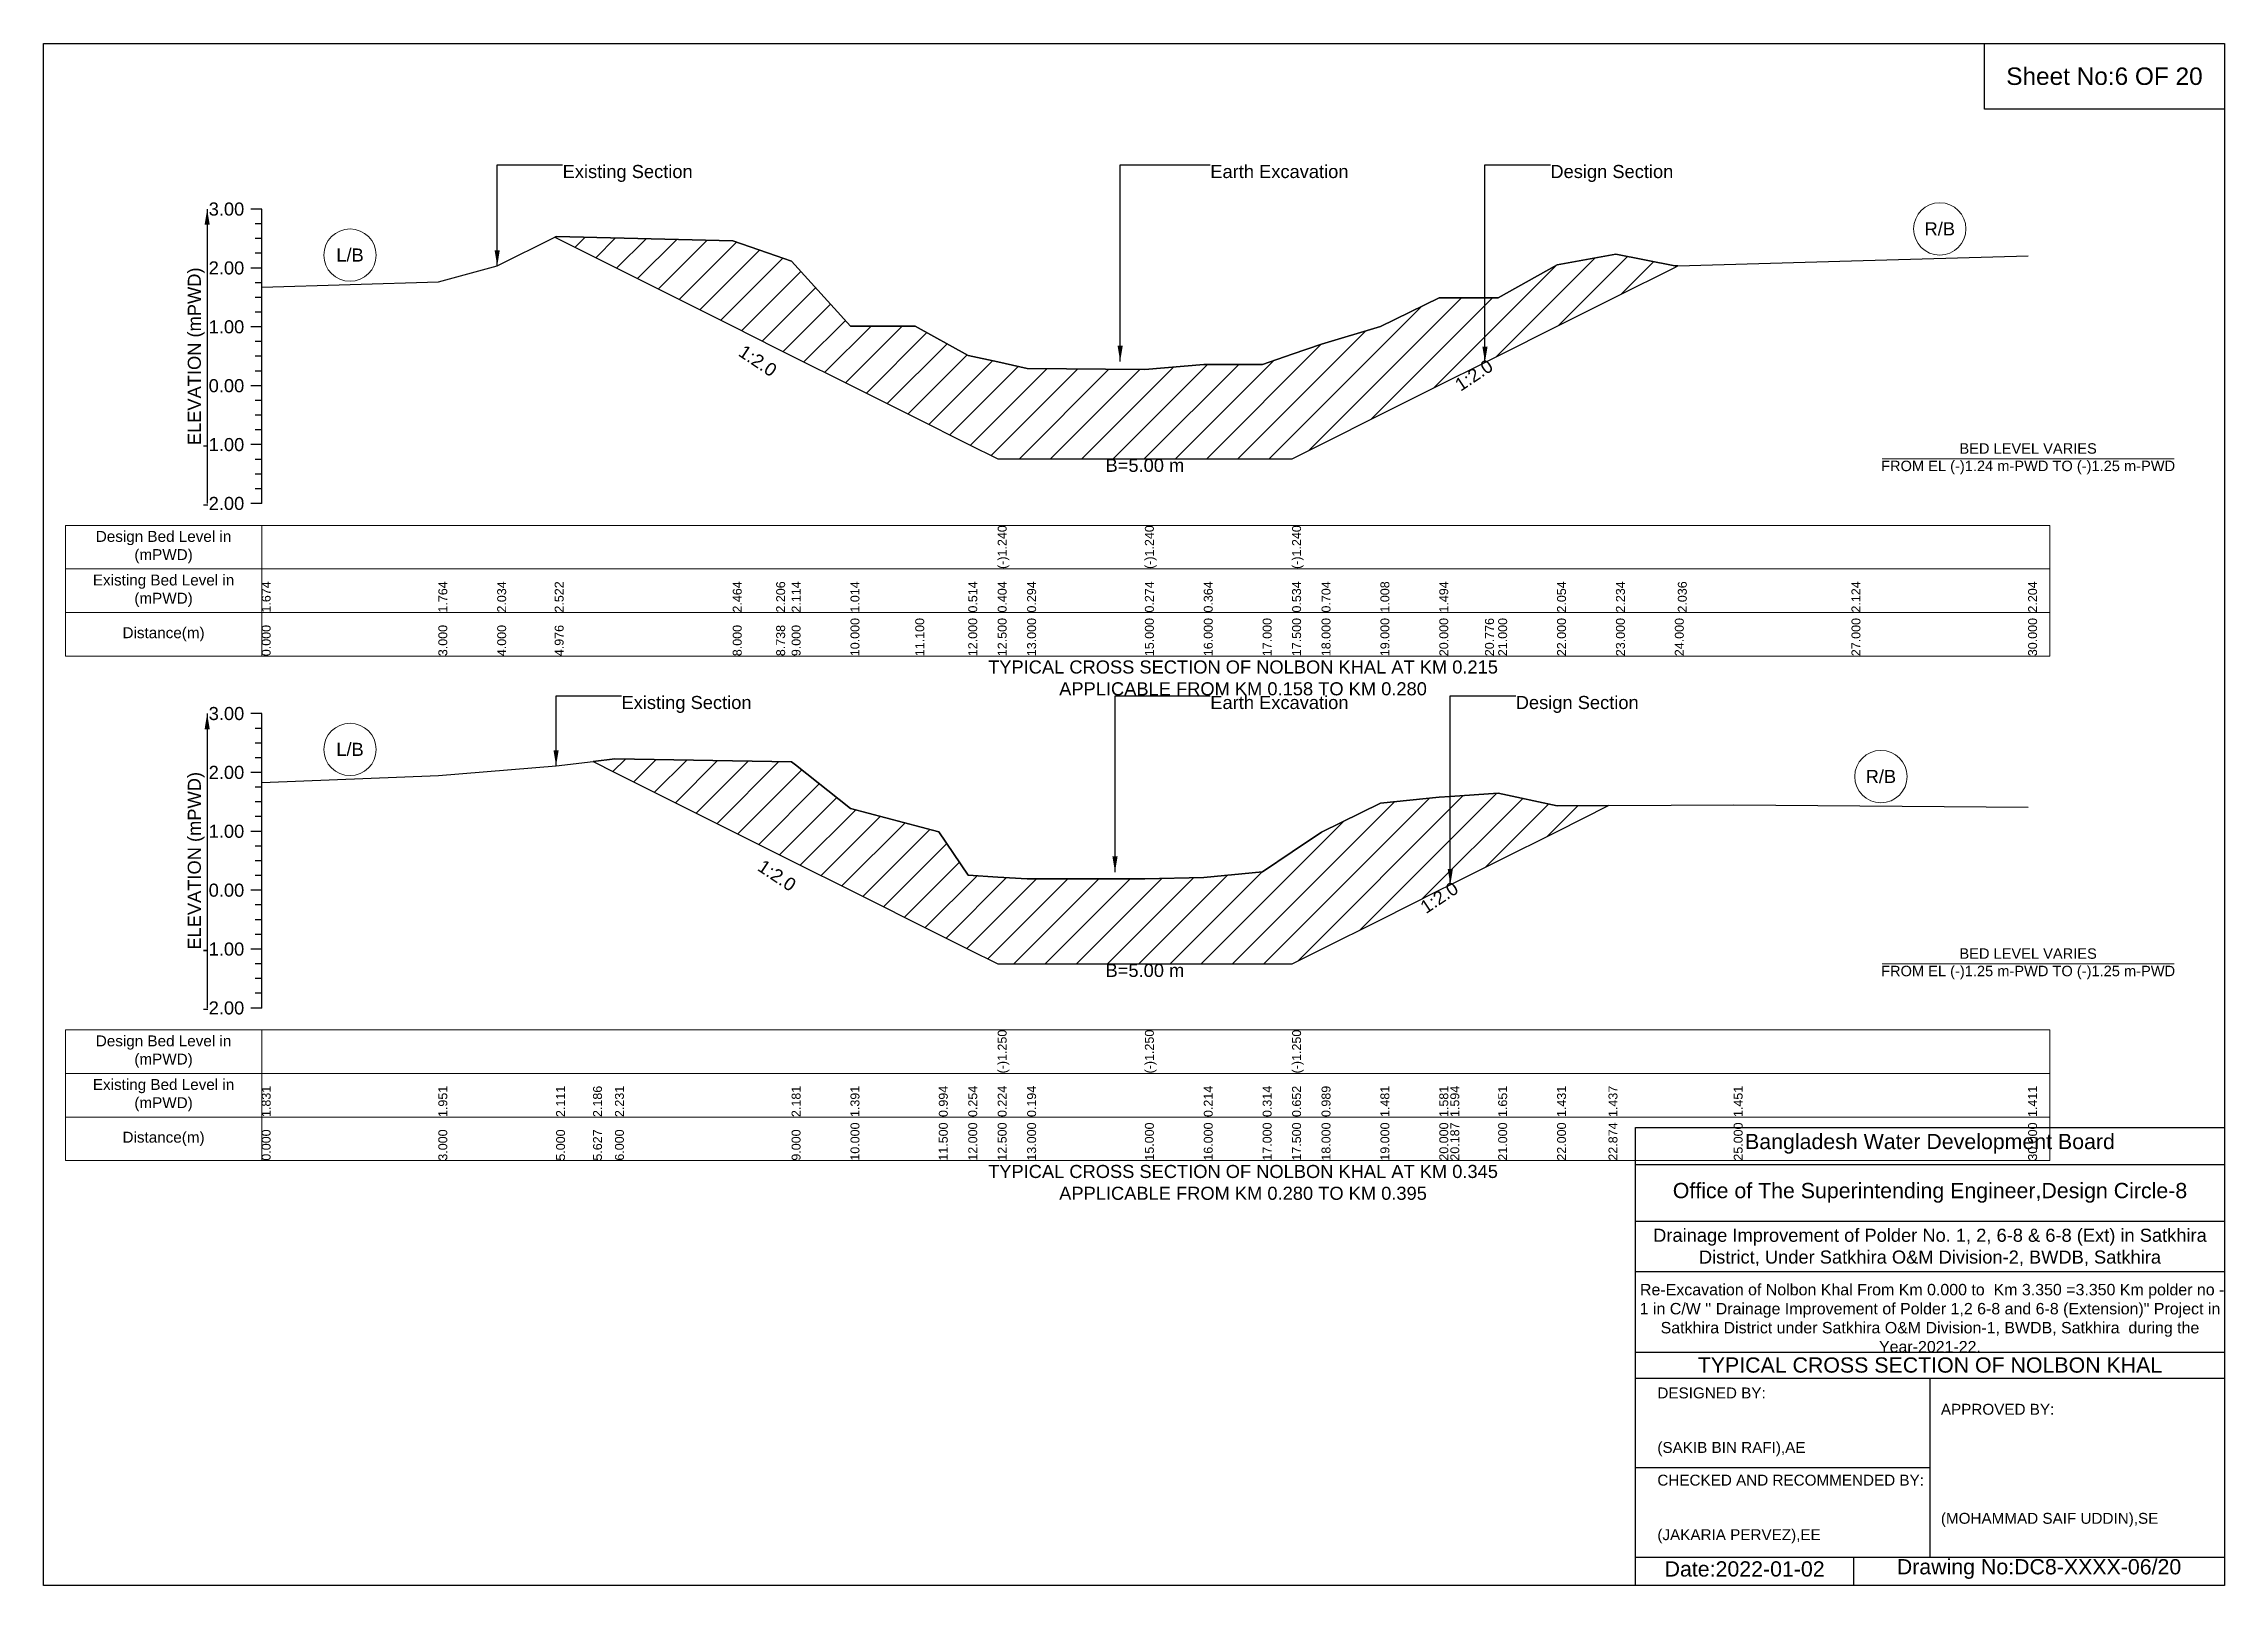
# Model space of a CAD drawing. Header units: inches. Extents: x 91000 to 298000, y -5656 to 0.
# Drawn here: x 150000 to 158000, y -5656 to 0 of the extents above; entities that cross this region are included whole.
import ezdxf

# ---------------------------------------------------------------- set-up
doc = ezdxf.new("R2010")
doc.units = ezdxf.units.IN
doc.header["$LTSCALE"] = 7
doc.header["$MEASUREMENT"] = 0
for name, color, linetype, lineweight in [('Cross section Data Border', 7, 'Continuous', 9), ('Cross Section Labels', 7, 'Continuous', 9), ('Existing_Bed_Level for Xsection', 7, 'Continuous', 25)]:
    doc.layers.add(name, color=color, linetype=linetype, lineweight=lineweight)
doc.styles.get("Standard").update_dxf_attribs({"font": 'arial.ttf'})
doc.dimstyles.get("Standard").update_dxf_attribs({"dimtxt": 0.18, "dimasz": 0.18, "dimexe": 0.18, "dimexo": 0.0625, "dimgap": 0.09, "dimtad": 0, "dimtih": 1, "dimtoh": 1, "dimdec": 4, "dimzin": 0, "dimdsep": 46, "dimtxsty": 'Standard', "dimcen": 0.09, "dimadec": 0, "dimazin": 0, "dimtfac": 1, "dimtdec": 4, "dimtofl": 0, "dimtmove": 0, "dimatfit": 3, "dimfxl": 1, "dimtolj": 1, "dimtzin": 0, "dimarcsym": 0})

msp = doc.modelspace()

# ---------------------------------------------------------------- texts
at = {"attachment_point": 5}
for s, insert, char_height in [('Sheet No:6 OF 20', (157560, -120), 64), ('Bangladesh Water Development Board', (156920, -4036), 56), ('Office of The Superintending Engineer,Design Circle-8', (156920, -4216), 56)]:
    msp.add_mtext(s, dxfattribs=dict(at, insert=insert, char_height=char_height))
for s, insert, char_height, width, attachment_point in [('Drainage Improvement of Polder No. 1, 2, 6-8 & 6-8 (Ext) in Satkhira District, Under Satkhira O&M Division-2, BWDB, Satkhira', (156920, -4416), 48, 2240, 5), (' Re-Excavation of Nolbon Khal From Km 0.000 to  Km 3.350 =3.350 Km polder no - 1 in C/W \'\' Drainage Improvement of Polder 1,2 6-8 and 6-8 (Extension)" Project in Satkhira District under Satkhira O&M Division-1, BWDB, Satkhira  during the Year-2021-22. ', (156920, -4676), 41.8678, 2160, 5), ('TYPICAL CROSS SECTION OF NOLBON KHAL', (156920, -4848), 56, 2240, 5), ('DESIGNED BY:^J^J^J(SAKIB BIN RAFI),AE', (155920, -5056), 40, 1120, 4), ('APPROVED BY:^J^J^J^J^J^J(MOHAMMAD SAIF UDDIN),SE', (156960, -5216), 40, 1120, 4), ('CHECKED AND RECOMMENDED BY:^J^J^J(JAKARIA PERVEZ),EE', (155920, -5376), 40, 1120, 4), ('Date:2022-01-02', (156240, -5596), 56, 1120, 5), ('Drawing No:DC8-XXXX-06/20', (157320, -5596), 56, 1760, 5)]:
    msp.add_mtext(s, dxfattribs=dict(insert=insert, char_height=char_height, width=width, attachment_point=attachment_point))
at = {"layer": 'Cross section Data Border', "char_height": 40, "width": 640, "attachment_point": 5}
for s, insert in [('Design Bed Level in (mPWD)', (150440, -1847.2)), ('Existing Bed Level in (mPWD)', (150440, -2007.2)), ('Distance(m)', (150440, -2167.2)), ('Design Bed Level in (mPWD)', (150440, -3697.9)), ('Existing Bed Level in (mPWD)', (150440, -3857.9)), ('Distance(m)', (150440, -4017.9))]:
    msp.add_mtext(s, dxfattribs=dict(at, insert=insert))
at = {"layer": 'Cross Section Labels'}
for s, insert, char_height, attachment_point in [('Existing Section', (151904, -445.2), 48, 1), ('Earth Excavation', (154280, -445.2), 48, 1), ('Design Section', (155527.5, -445.2), 48, 1), ('R/B', (156956, -679.8), 48, 5), ('L/B', (151124, -775.9), 48, 5), ('BED LEVEL VARIES ^JFROM EL (-)1.24 m-PWD TO (-)1.25 m-PWD', (157280, -1523), 38.4, 5), ('B=5.00 m', (154040, -1523), 48, 2), ('TYPICAL CROSS SECTION OF NOLBON KHAL AT KM 0.215^JAPPLICABLE FROM KM 0.158 TO KM 0.280', (154400, -2327.2), 48, 5), ('Existing Section', (152120, -2393.1), 48, 1), ('Earth Excavation', (154280, -2393.1), 48, 1), ('Design Section', (155400.4, -2393.1), 48, 1), ('L/B', (151124, -2589.4), 48, 5), ('R/B', (156740, -2688.8), 48, 5), ('BED LEVEL VARIES ^JFROM EL (-)1.25 m-PWD TO (-)1.25 m-PWD', (157280, -3375.9), 38.4, 5), ('B=5.00 m', (154040, -3375.9), 48, 2), ('TYPICAL CROSS SECTION OF NOLBON KHAL AT KM 0.345^JAPPLICABLE FROM KM 0.280 TO KM 0.395', (154400, -4177.9), 48, 5)]:
    msp.add_mtext(s, dxfattribs=dict(at, insert=insert, char_height=char_height, attachment_point=attachment_point))
at = {"layer": 'Cross Section Labels', "char_height": 48, "attachment_point": 2}
for insert, rotation in [((152633.4, -1143.7), 326.30993), ((155233.5, -1196.3), 33.69007), ((152703.8, -3031.8), 326.30993), ((155106.4, -3112.7), 33.69007)]:
    msp.add_mtext('1:2.0', dxfattribs=dict(at, insert=insert, rotation=rotation))
at = {"layer": 'Existing_Bed_Level for Xsection', "char_height": 48, "attachment_point": 6}
for s, insert in [('3.00', (150736, -607.2)), ('2.00', (150736, -823.2)), ('1.00', (150736, -1039.2)), ('0.00', (150736, -1255.2)), ('-1.00', (150736, -1471.2)), ('-2.00', (150736, -1687.2)), ('3.00', (150736, -2457.9)), ('2.00', (150736, -2673.9)), ('1.00', (150736, -2889.9)), ('0.00', (150736, -3105.9)), ('-1.00', (150736, -3321.9)), ('-2.00', (150736, -3537.9))]:
    msp.add_mtext(s, dxfattribs=dict(at, insert=insert))
at = {"layer": 'Existing_Bed_Level for Xsection', "rotation": 90}
for s, insert, char_height, attachment_point in [('ELEVATION (mPWD)', (150560, -1147.2), 48, 5), ('(-)1.240', (153500, -1927.2), 32.8, 1), ('(-)1.240', (154040, -1927.2), 32.8, 1), ('(-)1.240', (154580, -1927.2), 32.8, 1), ('1.674', (150800, -2087.2), 32.8, 1), ('1.764', (151448, -2087.2), 32.8, 1), ('2.034', (151664, -2087.2), 32.8, 1), ('2.522', (151874.8, -2087.2), 32.8, 1), ('2.464', (152528, -2087.2), 32.8, 1), ('2.206', (152687.4, -2087.2), 32.8, 1), ('2.114', (152744, -2087.2), 32.8, 1), ('1.014', (152960, -2087.2), 32.8, 1), ('0.514', (153392, -2087.2), 32.8, 1), ('0.404', (153500, -2087.2), 32.8, 1), ('0.294', (153608, -2087.2), 32.8, 1), ('0.274', (154040, -2087.2), 32.8, 1), ('0.364', (154256, -2087.2), 32.8, 1), ('0.534', (154580, -2087.2), 32.8, 1), ('0.704', (154688, -2087.2), 32.8, 1), ('1.008', (154904, -2087.2), 32.8, 1), ('1.494', (155120, -2087.2), 32.8, 1), ('2.054', (155552, -2087.2), 32.8, 1), ('2.234', (155768, -2087.2), 32.8, 1), ('2.036', (155995, -2087.2), 32.8, 1), ('2.124', (156632, -2087.2), 32.8, 1), ('2.204', (157280, -2087.2), 32.8, 1), ('0.000', (150800, -2247.2), 32.8, 1), ('3.000', (151448, -2247.2), 32.8, 1), ('4.000', (151664, -2247.2), 32.8, 1), ('4.976', (151874.8, -2247.2), 32.8, 1), ('8.000', (152528, -2247.2), 32.8, 1), ('8.738', (152687.4, -2247.2), 32.8, 1), ('9.000', (152744, -2247.2), 32.8, 1), ('10.000', (152960, -2247.2), 32.8, 1), ('11.100', (153197.6, -2247.2), 32.8, 1), ('12.000', (153392, -2247.2), 32.8, 1), ('12.500', (153500, -2247.2), 32.8, 1), ('13.000', (153608, -2247.2), 32.8, 1), ('15.000', (154040, -2247.2), 32.8, 1), ('16.000', (154256, -2247.2), 32.8, 1), ('17.000', (154472, -2247.2), 32.8, 1), ('17.500', (154580, -2247.2), 32.8, 1), ('18.000', (154688, -2247.2), 32.8, 1), ('19.000', (154904, -2247.2), 32.8, 1), ('20.000', (155120, -2247.2), 32.8, 1), ('20.776', (155287.5, -2247.2), 32.8, 1), ('21.000', (155336, -2247.2), 32.8, 1), ('22.000', (155552, -2247.2), 32.8, 1), ('23.000', (155768, -2247.2), 32.8, 1), ('24.000', (155984, -2247.2), 32.8, 1), ('27.000', (156632, -2247.2), 32.8, 1), ('30.000', (157280, -2247.2), 32.8, 1), ('ELEVATION (mPWD)', (150560, -2997.9), 48, 5), ('(-)1.250', (153500, -3777.9), 32.8, 1), ('(-)1.250', (154040, -3777.9), 32.8, 1), ('(-)1.250', (154580, -3777.9), 32.8, 1), ('1.831', (150800, -3937.9), 32.8, 1), ('1.951', (151448, -3937.9), 32.8, 1), ('2.111', (151880, -3937.9), 32.8, 1), ('2.186', (152015.5, -3937.9), 32.8, 1), ('2.231', (152096, -3937.9), 32.8, 1), ('2.181', (152744, -3937.9), 32.8, 1), ('1.391', (152960, -3937.9), 32.8, 1), ('0.994', (153284, -3937.9), 32.8, 1), ('0.254', (153392, -3937.9), 32.8, 1), ('0.224', (153500, -3937.9), 32.8, 1), ('0.194', (153608, -3937.9), 32.8, 1), ('0.214', (154256, -3937.9), 32.8, 1), ('0.314', (154472, -3937.9), 32.8, 1), ('0.652', (154580, -3937.9), 32.8, 1), ('0.989', (154688, -3937.9), 32.8, 1), ('1.481', (154904, -3937.9), 32.8, 1), ('1.581', (155120, -3937.9), 32.8, 1), ('1.594', (155160.4, -3937.9), 32.8, 1), ('1.651', (155336, -3937.9), 32.8, 1), ('1.431', (155552, -3937.9), 32.8, 1), ('1.437', (155740.7, -3937.9), 32.8, 1), ('1.451', (156200, -3937.9), 32.8, 1), ('1.411', (157280, -3937.9), 32.8, 1), ('0.000', (150800, -4097.9), 32.8, 1), ('3.000', (151448, -4097.9), 32.8, 1), ('5.000', (151880, -4097.9), 32.8, 1), ('5.627', (152015.5, -4097.9), 32.8, 1), ('6.000', (152096, -4097.9), 32.8, 1), ('9.000', (152744, -4097.9), 32.8, 1), ('10.000', (152960, -4097.9), 32.8, 1), ('11.500', (153284, -4097.9), 32.8, 1), ('12.000', (153392, -4097.9), 32.8, 1), ('12.500', (153500, -4097.9), 32.8, 1), ('13.000', (153608, -4097.9), 32.8, 1), ('15.000', (154040, -4097.9), 32.8, 1), ('16.000', (154256, -4097.9), 32.8, 1), ('17.000', (154472, -4097.9), 32.8, 1), ('17.500', (154580, -4097.9), 32.8, 1), ('18.000', (154688, -4097.9), 32.8, 1), ('19.000', (154904, -4097.9), 32.8, 1), ('20.000', (155120, -4097.9), 32.8, 1), ('20.187', (155160.4, -4097.9), 32.8, 1), ('21.000', (155336, -4097.9), 32.8, 1), ('22.000', (155552, -4097.9), 32.8, 1), ('22.874', (155740.7, -4097.9), 32.8, 1), ('25.000', (156200, -4097.9), 32.8, 1), ('30.000', (157280, -4097.9), 32.8, 1)]:
    msp.add_mtext(s, dxfattribs=dict(at, insert=insert, char_height=char_height, attachment_point=attachment_point))

# ---------------------------------------------------------------- hatches: boundary and pattern name
at = {"layer": 'Existing_Bed_Level for Xsection'}
h = msp.add_hatch(dxfattribs=at)
h.set_pattern_fill('ANSI31', color=256, scale=648, style=0)
h.paths.add_polyline_path([(151874.8, -710.4), (151880, -713), (152528, -1037), (152687.4, -1116.7), (152744, -1145), (152960, -1253), (153197.6, -1371.8), (153392, -1469), (153500, -1523), (153608, -1523), (154040, -1523), (154256, -1523), (154472, -1523), (154580, -1523), (154688, -1469), (154904, -1361), (155120, -1253), (155287.5, -1169.3), (155336, -1145), (155552, -1037), (155768, -929), (155984, -821), (155995, -815.5), (155984, -815.8), (155768, -772.6), (155552, -811.5), (155336, -932.5), (155287.5, -932.5), (155120, -932.5), (154904, -1037.5), (154688, -1103.1), (154580, -1139.8), (154472, -1176.6), (154256, -1176.6), (154040, -1196), (153608, -1191.7), (153500, -1167.9), (153392, -1144.2), (153197.6, -1036.2), (152960, -1036.2), (152744, -798.6), (152687.4, -778.8), (152528, -723), (151880, -707.8)])
h = msp.add_hatch(dxfattribs=at)
h.set_pattern_fill('ANSI31', color=256, scale=648, style=0)
h.paths.add_polyline_path([(152015.5, -2633.7), (152096, -2673.9), (152744, -2997.9), (152757.8, -3004.8), (152960, -3105.9), (153284, -3267.9), (153392, -3321.9), (153500, -3375.9), (153608, -3375.9), (154040, -3375.9), (154256, -3375.9), (154472, -3375.9), (154580, -3375.9), (154688, -3321.9), (154904, -3213.9), (155120, -3105.9), (155160.4, -3085.7), (155336, -2997.9), (155552, -2889.9), (155740.7, -2795.5), (155552, -2796.8), (155336, -2749.3), (155160.4, -2761.6), (155120, -2764.4), (154904, -2786), (154688, -2892.3), (154580, -2965.2), (154472, -3038.1), (154256, -3059.7), (154040, -3064), (153608, -3064), (153500, -3057.5), (153392, -3051), (153284, -2891.2), (152960, -2805.4), (152757.8, -2645.7), (152744, -2634.8), (152096, -2624)])

# ---------------------------------------------------------------- linework, layer by layer
for points in [[(150000, 0), (158000, 0), (158000, -5656), (150000, -5656)], [(157120, 0), (158000, 0), (158000, -240), (157120, -240)]]:
    msp.add_lwpolyline(points, close=True)
for points in [[(155840, -5656), (155840, -3976), (158000, -3976)], [(155840, -4112), (158000, -4112)], [(155840, -4320), (158000, -4320)], [(155840, -4504), (158000, -4504)], [(155840, -4800), (158000, -4800)], [(155840, -4896), (158000, -4896)], [(156920, -4896), (156920, -5552)], [(155840, -5224), (156920, -5224)], [(155840, -5552), (158000, -5552)], [(156640, -5552), (156640, -5656)]]:
    msp.add_lwpolyline(points)
at = {"layer": 'Cross section Data Border'}
for points in [[(150080, -1767.2), (157360, -1767.2), (157360, -2247.2), (150080, -2247.2)], [(150080, -3617.9), (157360, -3617.9), (157360, -4097.9), (150080, -4097.9)]]:
    msp.add_lwpolyline(points, close=True, dxfattribs=at)
for points in [[(150800, -1767.2), (150800, -2247.2)], [(150080, -1927.2), (157360, -1927.2)], [(150080, -2087.2), (157360, -2087.2)], [(150800, -3617.9), (150800, -4097.9)], [(150080, -3777.9), (157360, -3777.9)], [(150080, -3937.9), (157360, -3937.9)]]:
    msp.add_lwpolyline(points, dxfattribs=at)
at = {"layer": 'Cross Section Labels'}
for points in [[(156744.2, -1523), (157815.8, -1523)], [(156744.2, -3375.9), (157815.8, -3375.9)]]:
    msp.add_lwpolyline(points, dxfattribs=at)
for centre in [(156956, -679.8), (151124, -775.9), (151124, -2589.4), (156740, -2688.8)]:
    msp.add_circle(centre, 96, dxfattribs=at)
at = {"layer": 'Existing_Bed_Level for Xsection'}
for points in [[(150800, -607.2), (150760, -607.2)], [(150800, -1687.2), (150800, -1471.2), (150800, -1255.2), (150800, -1039.2), (150800, -823.2), (150800, -607.2)], [(150800, -661.2), (150776, -661.2)], [(150800, -715.2), (150776, -715.2)], [(150800, -893.6), (151448, -874.2), (151664, -815.8), (151874.8, -710.4), (151880, -707.8), (152528, -723), (152687.4, -778.8), (152744, -798.6), (152960, -1036.2), (153197.6, -1036.2), (153392, -1144.2), (153500, -1167.9), (153500, -1167.9), (153608, -1191.7), (154040, -1196), (154040, -1196), (154256, -1176.6), (154472, -1176.6), (154580, -1139.8), (154580, -1139.8), (154688, -1103.1), (154904, -1037.5), (155120, -932.5), (155287.5, -932.5), (155336, -932.5), (155552, -811.5), (155768, -772.6), (155984, -815.8), (155995, -815.5), (156632, -796.4), (157280, -779.1)], [(150800, -769.2), (150776, -769.2)], [(150800, -823.2), (150760, -823.2)], [(150800, -877.2), (150776, -877.2)], [(150800, -931.2), (150776, -931.2)], [(150800, -1039.2), (150760, -1039.2)], [(150800, -985.2), (150776, -985.2)], [(150800, -1093.2), (150776, -1093.2)], [(150800, -1147.2), (150776, -1147.2)], [(150800, -1255.2), (150760, -1255.2)], [(150800, -1201.2), (150776, -1201.2)], [(150800, -1309.2), (150776, -1309.2)], [(150800, -1363.2), (150776, -1363.2)], [(150800, -1417.2), (150776, -1417.2)], [(150800, -1471.2), (150760, -1471.2)], [(150800, -1525.2), (150776, -1525.2)], [(150800, -1579.2), (150776, -1579.2)], [(150800, -1633.2), (150776, -1633.2)], [(150800, -1687.2), (150760, -1687.2)], [(150800, -2457.9), (150760, -2457.9)], [(150800, -3537.9), (150800, -3321.9), (150800, -3105.9), (150800, -2889.9), (150800, -2673.9), (150800, -2457.9)], [(150800, -2511.9), (150776, -2511.9)], [(150800, -2565.9), (150776, -2565.9)], [(150800, -2619.9), (150776, -2619.9)], [(150800, -2710.4), (151448, -2684.5), (151880, -2649.9), (152015.5, -2633.7), (152096, -2624), (152744, -2634.8), (152757.8, -2645.7), (152960, -2805.4), (153284, -2891.2), (153392, -3051), (153500, -3057.5), (153500, -3057.5), (153608, -3064), (154040, -3064), (154040, -3064), (154256, -3059.7), (154472, -3038.1), (154580, -2965.2), (154580, -2965.2), (154688, -2892.3), (154904, -2786), (155120, -2764.4), (155160.4, -2761.6), (155336, -2749.3), (155552, -2796.8), (155740.7, -2795.5), (156200, -2792.5), (157280, -2801.1)], [(150800, -2673.9), (150760, -2673.9)], [(150800, -2727.9), (150776, -2727.9)], [(150800, -2781.9), (150776, -2781.9)], [(150800, -2835.9), (150776, -2835.9)], [(150800, -2889.9), (150760, -2889.9)], [(150800, -2943.9), (150776, -2943.9)], [(150800, -2997.9), (150776, -2997.9)], [(150800, -3105.9), (150760, -3105.9)], [(150800, -3051.9), (150776, -3051.9)], [(150800, -3159.9), (150776, -3159.9)], [(150800, -3213.9), (150776, -3213.9)], [(150800, -3267.9), (150776, -3267.9)], [(150800, -3321.9), (150760, -3321.9)], [(150800, -3375.9), (150776, -3375.9)], [(150800, -3429.9), (150776, -3429.9)], [(150800, -3483.9), (150776, -3483.9)], [(150800, -3537.9), (150760, -3537.9)]]:
    msp.add_lwpolyline(points, dxfattribs=at)
for points in [[(151874.8, -710.4), (151880, -713), (152528, -1037), (152687.4, -1116.7), (152744, -1145), (152960, -1253), (153197.6, -1371.8), (153392, -1469), (153500, -1523), (153500, -1523), (153608, -1523), (154040, -1523), (154040, -1523), (154256, -1523), (154472, -1523), (154580, -1523), (154580, -1523), (154688, -1469), (154904, -1361), (155120, -1253), (155287.5, -1169.3), (155336, -1145), (155552, -1037), (155768, -929), (155984, -821), (155995, -815.5), (155984, -815.8), (155768, -772.6), (155552, -811.5), (155336, -932.5), (155287.5, -932.5), (155120, -932.5), (154904, -1037.5), (154688, -1103.1), (154580, -1139.8), (154580, -1139.8), (154472, -1176.6), (154256, -1176.6), (154040, -1196), (154040, -1196), (153608, -1191.7), (153500, -1167.9), (153500, -1167.9), (153392, -1144.2), (153197.6, -1036.2), (152960, -1036.2), (152744, -798.6), (152687.4, -778.8), (152528, -723), (151880, -707.8)], [(152015.5, -2633.7), (152096, -2673.9), (152744, -2997.9), (152757.8, -3004.8), (152960, -3105.9), (153284, -3267.9), (153392, -3321.9), (153500, -3375.9), (153500, -3375.9), (153608, -3375.9), (154040, -3375.9), (154040, -3375.9), (154256, -3375.9), (154472, -3375.9), (154580, -3375.9), (154580, -3375.9), (154688, -3321.9), (154904, -3213.9), (155120, -3105.9), (155160.4, -3085.7), (155336, -2997.9), (155552, -2889.9), (155740.7, -2795.5), (155740.7, -2795.5), (155740.7, -2795.5), (155552, -2796.8), (155336, -2749.3), (155160.4, -2761.6), (155120, -2764.4), (154904, -2786), (154688, -2892.3), (154580, -2965.2), (154580, -2965.2), (154472, -3038.1), (154256, -3059.7), (154040, -3064), (154040, -3064), (153608, -3064), (153500, -3057.5), (153500, -3057.5), (153392, -3051), (153284, -2891.2), (152960, -2805.4), (152757.8, -2645.7), (152744, -2634.8), (152096, -2624)]]:
    msp.add_lwpolyline(points, close=True, dxfattribs=at)

msp.set_redraw_order([(e.dxf.handle, doc.entitydb.next_handle()) for e in msp.query("TEXT MTEXT ATTDEF DIMENSION ARC_DIMENSION")])  # texts and dimensions are drawn at this point

# ---------------------------------------------------------------- leaders
at = {"layer": 'Cross Section Labels', "annotation_type": 0, "has_hookline": 1, "hookline_direction": 0}
for points, text_width in [([(151664, -815.8), (151664, -445.2), (151903.9, -445.2)], 467.2), ([(153949.2, -1166), (153949.2, -445.2), (154279.9, -445.2)], 497), ([(155287.5, -1169.3), (155287.5, -445.2), (155527.4, -445.2)], 441.2), ([(151880, -2649.9), (151880, -2393.1), (152119.9, -2393.1)], 467.2), ([(153930.3, -3039.3), (153930.3, -2393.1), (154279.9, -2393.1)], 497), ([(155160.4, -3085.7), (155160.4, -2393.1), (155400.3, -2393.1)], 441.2)]:
    msp.add_leader(points, dimstyle='Standard', override={"dimasz": 57.6}, dxfattribs=dict(at, text_width=text_width))
at = {"layer": 'Existing_Bed_Level for Xsection'}
for points in [[(150600, -607.2), (150600, -1687.2)], [(150600, -2457.9), (150600, -3537.9)]]:
    msp.add_leader(points, dimstyle='Standard', override={"dimasz": 57.6}, dxfattribs=at)

doc.saveas('drawing.dxf')
